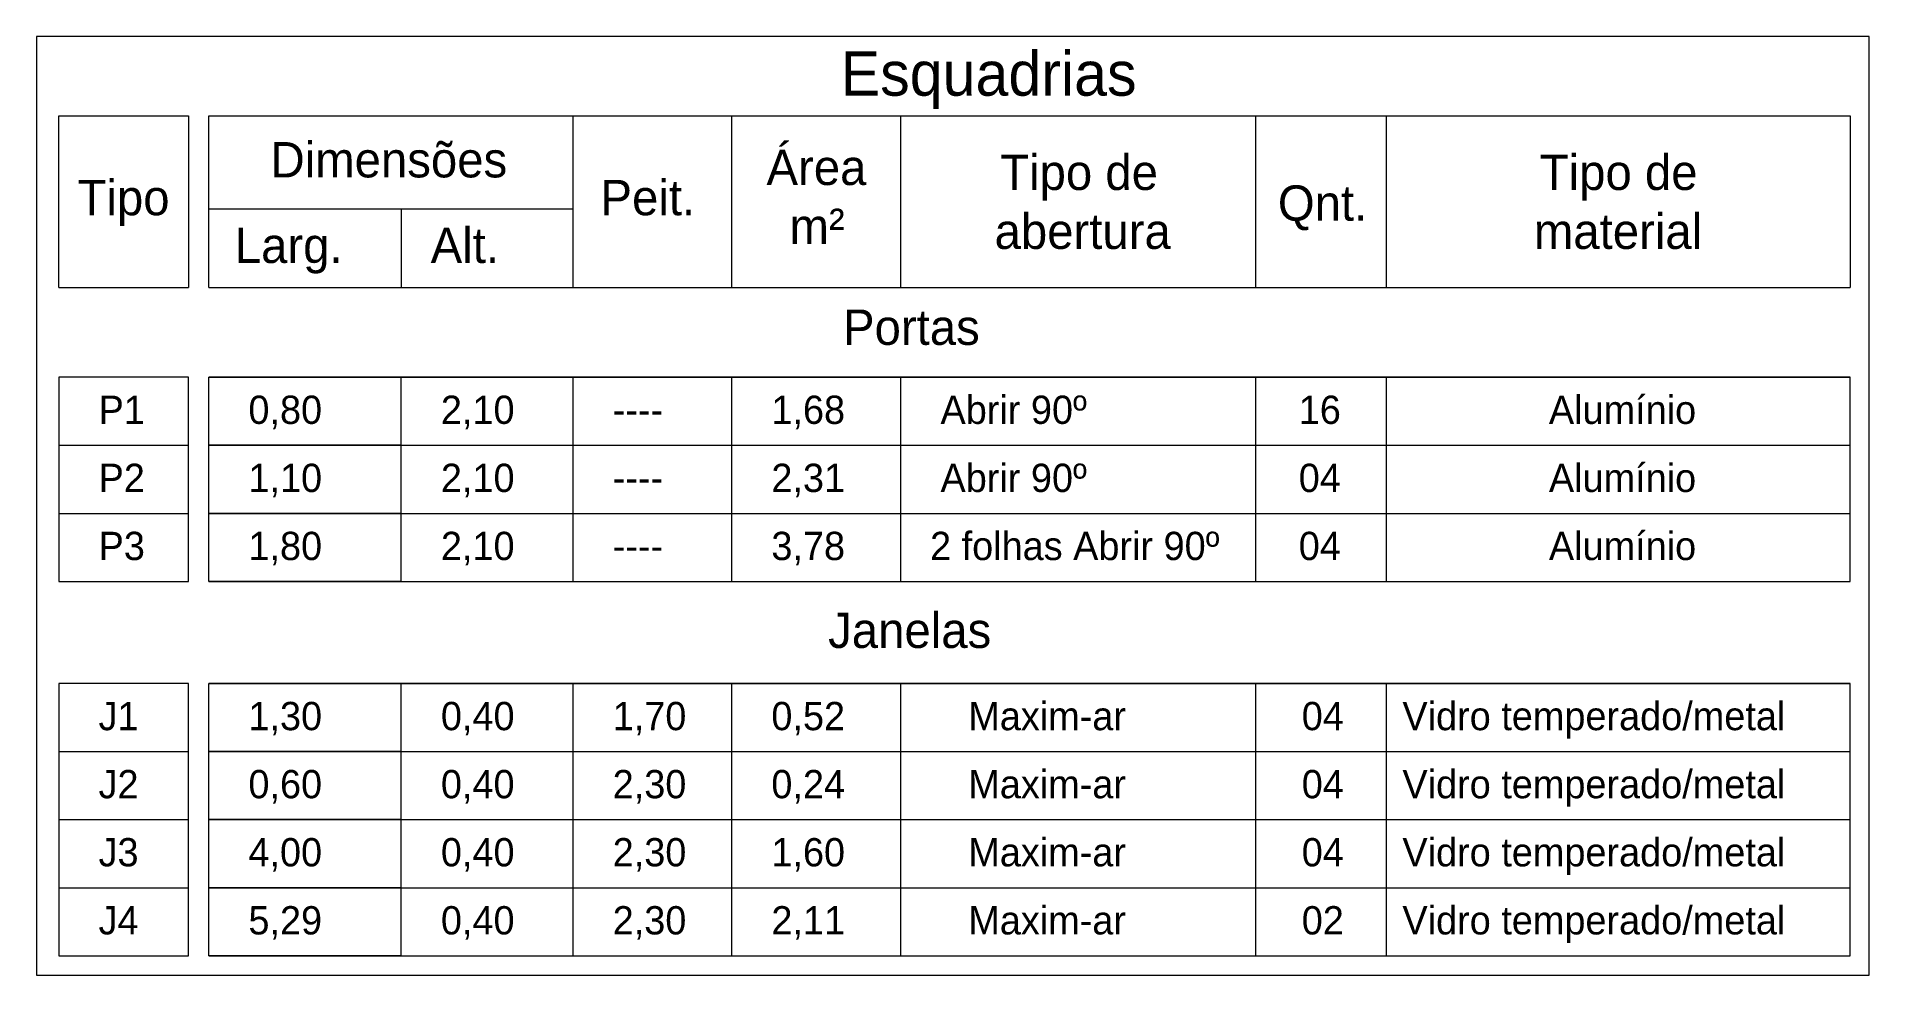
# Model space of a CAD drawing. Header units: millimetres. Extents: x 3006 to 6000, y 1661 to 3774.
# Drawn here: x 3779.74 to 3790.1, y 1872.36 to 1877.67 of the extents above; entities that cross this region are included whole.
import ezdxf

# ---------------------------------------------------------------- set-up
doc = ezdxf.new("R2010")
doc.units = ezdxf.units.MM
doc.header["$LTSCALE"] = 10
doc.layers.add('.20', color=130, linetype='Continuous', lineweight=20)
doc.layers.add('Escrita', color=34, linetype='Continuous')
doc.styles.add('Texto Wilian', font='himalaya.ttf')

msp = doc.modelspace()

# ---------------------------------------------------------------- texts
at = {"layer": 'Escrita', "attachment_point": 1, "style": 'Texto Wilian'}
for s, insert, char_height, width in [('{\\C34;Esquadrias }', (3784.288, 1877.587), 0.25, 3.72169), ('{\\C34;Dimensões }', (3781.065, 1877.075), 0.2, 3.72169), ('\\pi1.57538;{\\C34;Área\\P\\pi1.70573;m²}', (3782.293, 1877.032), 0.2, 3.72169), ('\\pi1.41434;{\\C34;Tipo de \\P\\pi1.3827;abertura }', (3783.775, 1877.004), 0.2, 3.72169), ('\\pi1.41434;{\\C34;Tipo de \\P\\pi1.3813;material  }', (3786.825, 1877.004), 0.2, 3.72169), ('{\\C34;Tipo}', (3779.974, 1876.861), 0.2, 3.72169), ('{\\C34;Peit.}', (3782.93, 1876.861), 0.2, 3.72169), ('\\pi1.618;{\\C34;Qnt.}', (3785.141, 1876.83), 0.2, 3.72169), ('{\\C34;Larg.}', (3780.863, 1876.591), 0.2, 3.72169), ('{\\C34;Alt.}', (3781.97, 1876.591), 0.2, 3.72169), ('{\\C34;Portas}', (3784.301, 1876.128), 0.2, 2.91657), ('{\\C34;P1}', (3780.093, 1875.641), 0.16, 2.33325), ('{\\C34;0,80}', (3780.94, 1875.641), 0.16, 2.33325), ('{\\C34;2,10}', (3782.028, 1875.641), 0.16, 2.33325), ('{\\C34;1,68}', (3783.896, 1875.641), 0.16, 2.33325), ('{\\C34;Abrir 90º}', (3784.852, 1875.641), 0.16, 2.33325), ('{\\C34;16}', (3786.877, 1875.641), 0.16, 2.33325), ('{\\C34;Alumínio }', (3788.291, 1875.641), 0.16, 2.43325), ('{\\C34;----}', (3782.999, 1875.641), 0.16, 2.33325), ('{\\C34;P2}', (3780.093, 1875.256), 0.16, 2.33325), ('{\\C34;1,10}', (3780.94, 1875.256), 0.16, 2.33325), ('{\\C34;2,10}', (3782.028, 1875.256), 0.16, 2.33325), ('{\\C34;----}', (3782.999, 1875.256), 0.16, 2.33325), ('{\\C34;2,31}', (3783.896, 1875.256), 0.16, 2.33325), ('{\\C34;Abrir 90º}', (3784.852, 1875.256), 0.16, 2.33325), ('{\\C34;04}', (3786.877, 1875.256), 0.16, 2.33325), ('{\\C34;Alumínio }', (3788.291, 1875.256), 0.16, 2.43325), ('{\\C34;P3}', (3780.093, 1874.871), 0.16, 2.33325), ('{\\C34;1,80}', (3780.94, 1874.871), 0.16, 2.33325), ('{\\C34;2,10}', (3782.028, 1874.871), 0.16, 2.33325), ('{\\C34;3,78}', (3783.896, 1874.871), 0.16, 2.33325), ('{\\C34;2 folhas Abrir 90º}', (3784.793, 1874.871), 0.16, 2.33325), ('{\\C34;04}', (3786.877, 1874.871), 0.16, 2.33325), ('{\\C34;Alumínio }', (3788.291, 1874.871), 0.16, 2.43325), ('{\\C34;----}', (3782.999, 1874.871), 0.16, 2.33325), ('{\\C34;Janelas}', (3784.217, 1874.414), 0.2, 2.91657), ('{\\C34;J1}', (3780.093, 1873.909), 0.16, 2.33325), ('{\\C34;1,30}', (3780.94, 1873.909), 0.16, 2.33325), ('{\\C34;0,40}', (3782.028, 1873.909), 0.16, 2.33325), ('{\\C34;1,70}', (3782.999, 1873.909), 0.16, 2.33325), ('{\\C34;0,52}', (3783.896, 1873.909), 0.16, 2.33325), ('{\\C34;Maxim-ar}', (3785.009, 1873.909), 0.16, 2.33325), ('{\\C34;04}', (3786.894, 1873.909), 0.16, 2.33325), ('{\\C34;Vidro temperado/metal}', (3787.463, 1873.909), 0.16, 3.28387), ('{\\C34;J2}', (3780.093, 1873.524), 0.16, 2.33325), ('{\\C34;0,60}', (3780.94, 1873.524), 0.16, 2.33325), ('{\\C34;0,40}', (3782.028, 1873.524), 0.16, 2.33325), ('{\\C34;2,30}', (3782.999, 1873.524), 0.16, 2.33325), ('{\\C34;0,24}', (3783.896, 1873.524), 0.16, 2.33325), ('{\\C34;Maxim-ar}', (3785.009, 1873.524), 0.16, 2.33325), ('{\\C34;04}', (3786.894, 1873.524), 0.16, 2.33325), ('{\\C34;Vidro temperado/metal}', (3787.463, 1873.524), 0.16, 3.28387), ('{\\C34;J3}', (3780.093, 1873.139), 0.16, 2.33325), ('{\\C34;4,00}', (3780.94, 1873.139), 0.16, 2.33325), ('{\\C34;0,40}', (3782.028, 1873.139), 0.16, 2.33325), ('{\\C34;2,30}', (3782.999, 1873.139), 0.16, 2.33325), ('{\\C34;1,60}', (3783.896, 1873.139), 0.16, 2.33325), ('{\\C34;Maxim-ar}', (3785.009, 1873.139), 0.16, 2.33325), ('{\\C34;04}', (3786.894, 1873.139), 0.16, 2.33325), ('{\\C34;Vidro temperado/metal}', (3787.463, 1873.139), 0.16, 3.28387), ('{\\C34;J4}', (3780.093, 1872.754), 0.16, 2.33325), ('{\\C34;5,29}', (3780.94, 1872.754), 0.16, 2.33325), ('{\\C34;0,40}', (3782.028, 1872.754), 0.16, 2.33325), ('{\\C34;2,30}', (3782.999, 1872.754), 0.16, 2.33325), ('{\\C34;2,11}', (3783.896, 1872.754), 0.16, 2.33325), ('{\\C34;Maxim-ar}', (3785.009, 1872.754), 0.16, 2.33325), ('{\\C34;02}', (3786.894, 1872.754), 0.16, 2.33325), ('{\\C34;Vidro temperado/metal}', (3787.463, 1872.754), 0.16, 3.28387)]:
    msp.add_mtext(s, dxfattribs=dict(at, insert=insert, char_height=char_height, width=width))

# ---------------------------------------------------------------- linework, layer by layer
at = {"layer": '.20', "color": 130, "lineweight": 20}
for p, q in [((3779.869, 1876.252), (3779.869, 1877.223)), ((3779.869, 1877.223), (3780.602, 1877.223)), ((3780.602, 1877.223), (3780.602, 1876.252)), ((3780.716, 1876.252), (3780.716, 1877.223)), ((3780.716, 1877.223), (3789.994, 1877.223)), ((3789.994, 1877.223), (3789.994, 1876.252)), ((3780.602, 1875.746), (3779.869, 1875.746)), ((3789.994, 1875.746), (3780.716, 1875.746)), ((3780.602, 1874.014), (3779.869, 1874.014)), ((3789.994, 1874.014), (3780.716, 1874.014))]:
    msp.add_line(p, q, dxfattribs=at)
for points in [[(3790.102, 1872.363), (3790.102, 1877.671), (3779.743, 1877.671), (3779.743, 1872.363)], [(3782.775, 1876.252), (3782.775, 1877.223)], [(3783.672, 1876.252), (3783.672, 1877.223)], [(3783.672, 1876.252), (3783.672, 1877.223)], [(3784.628, 1876.252), (3784.628, 1877.223)], [(3786.635, 1876.252), (3786.635, 1877.223)], [(3787.373, 1876.252), (3787.373, 1877.223)], [(3780.716, 1876.698), (3782.775, 1876.698)], [(3781.804, 1876.698), (3781.804, 1876.252)], [(3779.869, 1876.252), (3780.602, 1876.252)], [(3780.716, 1876.252), (3789.994, 1876.252)], [(3779.869, 1875.746), (3779.869, 1875.36), (3780.602, 1875.36), (3780.602, 1875.746)], [(3781.804, 1875.36), (3780.716, 1875.36), (3780.716, 1875.746)], [(3780.716, 1875.746), (3789.994, 1875.746)], [(3780.716, 1875.36), (3789.994, 1875.36), (3789.994, 1875.746)], [(3781.804, 1875.36), (3781.804, 1875.746)], [(3782.775, 1875.36), (3782.775, 1875.746)], [(3783.672, 1875.36), (3783.672, 1875.746)], [(3783.672, 1875.36), (3783.672, 1875.746)], [(3784.628, 1875.36), (3784.628, 1875.746)], [(3786.635, 1875.36), (3786.635, 1875.746)], [(3787.373, 1875.36), (3787.373, 1875.746)], [(3779.869, 1875.36), (3779.869, 1874.975), (3780.602, 1874.975), (3780.602, 1875.36)], [(3781.804, 1874.975), (3780.716, 1874.975), (3780.716, 1875.36)], [(3780.716, 1874.975), (3789.994, 1874.975), (3789.994, 1875.36)], [(3781.804, 1874.975), (3781.804, 1875.36)], [(3782.775, 1874.975), (3782.775, 1875.36)], [(3783.672, 1874.975), (3783.672, 1875.36)], [(3783.672, 1874.975), (3783.672, 1875.36)], [(3784.628, 1874.975), (3784.628, 1875.36)], [(3786.635, 1874.975), (3786.635, 1875.36)], [(3787.373, 1874.975), (3787.373, 1875.36)], [(3779.869, 1874.975), (3779.869, 1874.59), (3780.602, 1874.59), (3780.602, 1874.975)], [(3781.804, 1874.59), (3780.716, 1874.59), (3780.716, 1874.975)], [(3780.716, 1874.59), (3789.994, 1874.59), (3789.994, 1874.975)], [(3781.804, 1874.59), (3781.804, 1874.975)], [(3782.775, 1874.59), (3782.775, 1874.975)], [(3783.672, 1874.59), (3783.672, 1874.975)], [(3783.672, 1874.59), (3783.672, 1874.975)], [(3784.628, 1874.59), (3784.628, 1874.975)], [(3786.635, 1874.59), (3786.635, 1874.975)], [(3787.373, 1874.59), (3787.373, 1874.975)], [(3779.869, 1874.014), (3779.869, 1873.629), (3780.602, 1873.629), (3780.602, 1874.014)], [(3781.804, 1873.629), (3780.716, 1873.629), (3780.716, 1874.014)], [(3780.716, 1874.014), (3789.994, 1874.014)], [(3780.716, 1873.629), (3789.994, 1873.629), (3789.994, 1874.014)], [(3781.804, 1873.629), (3781.804, 1874.014)], [(3782.775, 1873.629), (3782.775, 1874.014)], [(3783.672, 1873.629), (3783.672, 1874.014)], [(3783.672, 1873.629), (3783.672, 1874.014)], [(3784.628, 1873.629), (3784.628, 1874.014)], [(3786.635, 1873.629), (3786.635, 1874.014)], [(3787.373, 1873.629), (3787.373, 1874.014)], [(3779.869, 1873.629), (3779.869, 1873.244), (3780.602, 1873.244), (3780.602, 1873.629)], [(3781.804, 1873.244), (3780.716, 1873.244), (3780.716, 1873.629)], [(3780.716, 1873.244), (3789.994, 1873.244), (3789.994, 1873.629)], [(3781.804, 1873.244), (3781.804, 1873.629)], [(3782.775, 1873.244), (3782.775, 1873.629)], [(3783.672, 1873.244), (3783.672, 1873.629)], [(3783.672, 1873.244), (3783.672, 1873.629)], [(3784.628, 1873.244), (3784.628, 1873.629)], [(3786.635, 1873.244), (3786.635, 1873.629)], [(3787.373, 1873.244), (3787.373, 1873.629)], [(3779.869, 1873.244), (3779.869, 1872.858), (3780.602, 1872.858), (3780.602, 1873.244)], [(3781.804, 1872.858), (3780.716, 1872.858), (3780.716, 1873.244)], [(3780.716, 1872.858), (3789.994, 1872.858), (3789.994, 1873.244)], [(3781.804, 1872.858), (3781.804, 1873.244)], [(3782.775, 1872.858), (3782.775, 1873.244)], [(3783.672, 1872.858), (3783.672, 1873.244)], [(3783.672, 1872.858), (3783.672, 1873.244)], [(3784.628, 1872.858), (3784.628, 1873.244)], [(3786.635, 1872.858), (3786.635, 1873.244)], [(3787.373, 1872.858), (3787.373, 1873.244)], [(3779.869, 1872.858), (3779.869, 1872.473), (3780.602, 1872.473), (3780.602, 1872.858)], [(3781.804, 1872.473), (3780.716, 1872.473), (3780.716, 1872.858)], [(3780.716, 1872.473), (3789.994, 1872.473), (3789.994, 1872.858)], [(3781.804, 1872.473), (3781.804, 1872.858)], [(3782.775, 1872.473), (3782.775, 1872.858)], [(3783.672, 1872.473), (3783.672, 1872.858)], [(3783.672, 1872.473), (3783.672, 1872.858)], [(3784.628, 1872.473), (3784.628, 1872.858)], [(3786.635, 1872.473), (3786.635, 1872.858)], [(3787.373, 1872.473), (3787.373, 1872.858)], [(3779.743, 1872.363), (3790.102, 1872.363)]]:
    msp.add_lwpolyline(points, dxfattribs=at)

msp.set_redraw_order([(e.dxf.handle, doc.entitydb.next_handle()) for e in msp.query("TEXT MTEXT ATTDEF DIMENSION ARC_DIMENSION")])  # texts and dimensions are drawn at this point

doc.saveas('drawing.dxf')
